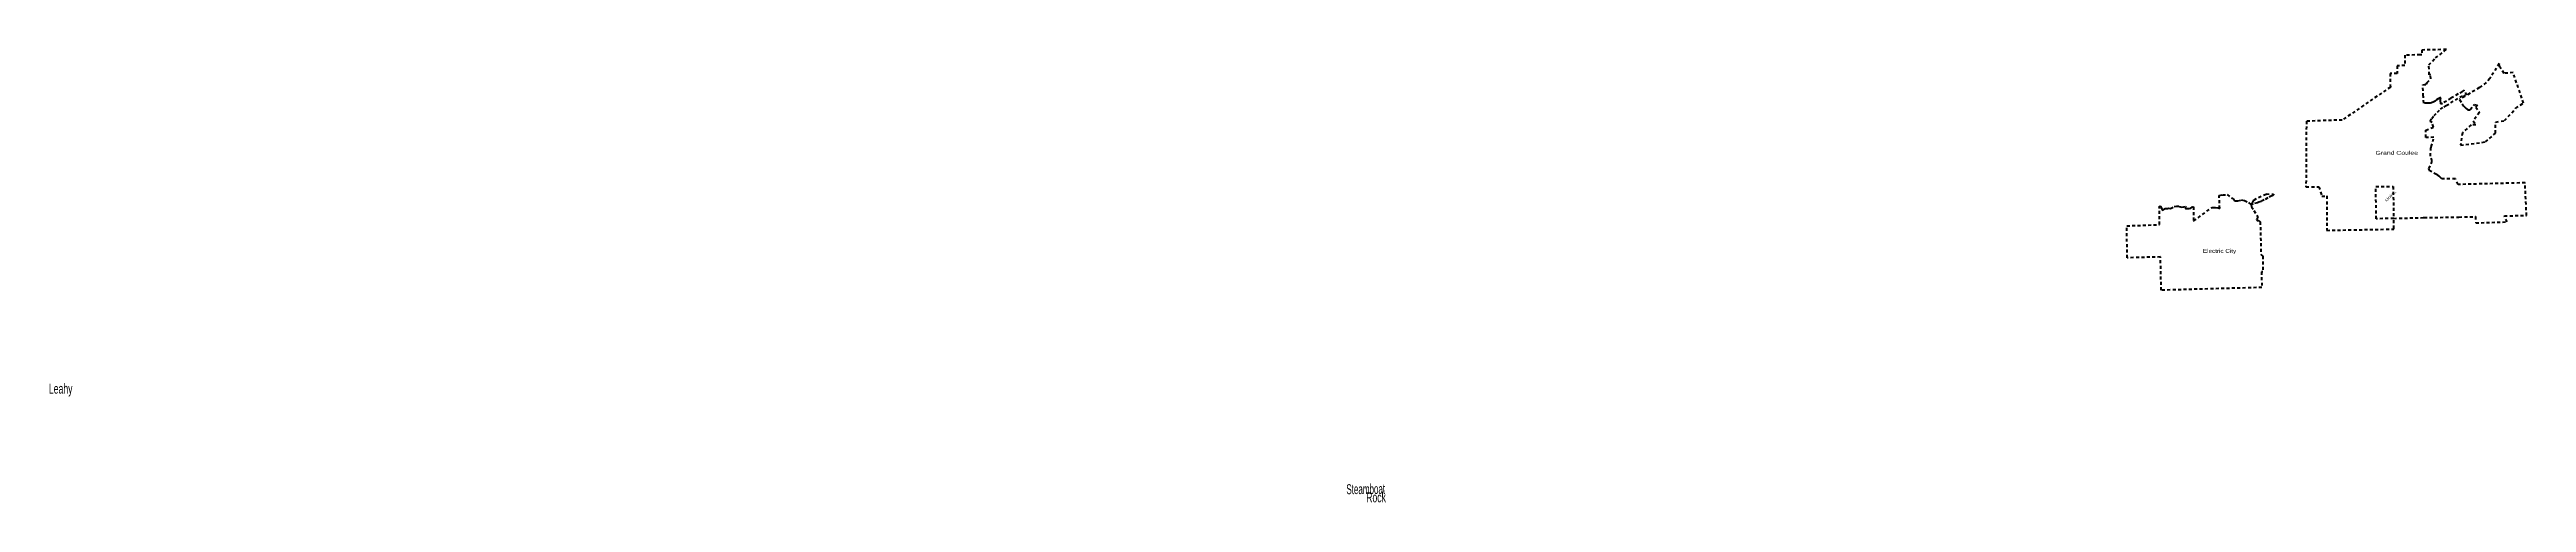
# Model space of a CAD drawing. Header units: feet. Extents: x -903180 to 1023491, y -707744 to 564635.
# Drawn here: x 398488 to 497848, y 152871 to 171061 of the extents above; entities that cross this region are included whole.
import ezdxf

# ---------------------------------------------------------------- set-up
doc = ezdxf.new("R2010")
doc.units = ezdxf.units.FT
doc.header["$LTSCALE"] = 80
doc.linetypes.add('SHORT_DASHED', pattern=[2.7, 1.5, -1.2])
doc.layers.add('13', color=7, linetype='SHORT_DASHED', lineweight=40)
doc.layers.add('16', color=7, linetype='Continuous')
doc.layers.add('36', color=7, linetype='Continuous')

msp = doc.modelspace()

# ---------------------------------------------------------------- texts
at = {"layer": '16'}
for s, width, p in [('Leahy', 0.65, (398464.16, 157238.01)), ('Steamboat', 0.6, (450511.77, 153203.09)), ('Rock', 0.65, (451305.75, 152873.07))]:
    msp.add_text(s, height=400, rotation=0.63, dxfattribs=dict(at, width=width)).set_placement(p)
at = {"layer": '36'}
for s, width, p in [('Grand Coulee', 1.3, (491791.73, 166832.21)), ('Electric City', 1.2, (484870.3, 162894.15))]:
    msp.add_text(s, height=157.5, dxfattribs=dict(at, width=width)).set_placement(p)
at = {"layer": '36', "width": 1.35}
msp.add_text('Uninc.', height=113, rotation=45, dxfattribs=at).set_placement((492234.98, 164939.9))

# ---------------------------------------------------------------- linework, layer by layer
at = {"layer": '13'}
for p, q in [((493705.19, 169191.44), (493694.37, 169644.86)), ((486917.41, 164589.84), (487043.37, 164378.29))]:
    msp.add_line(p, q, dxfattribs=at)
for points in [[(493694.37, 169644.86), (493813.29, 169648.7), (493810.73, 169697.31), (493871, 169699.61), (493869.18, 169733.07), (494008.89, 169883.63), (494000.64, 170051.01), (493948.21, 170049.73), (493932.47, 170440.85), (494196.48, 170720.17), (494634.27, 171060.72), (493652.82, 171039.82), (493652.82, 170850.5), (493584.41, 170847.31), (492968.97, 170828.55), (492971.84, 170415.14), (492659.11, 170406.84), (492664.64, 170096.77), (492375.43, 170092.61), (492389.98, 169548.93), (490454.09, 168228.44), (489019.2, 168181.38), (489003, 165542.9), (489520.78, 165548.04), (489635.43, 165176.56), (489836.26, 165178.47), (489838.25, 163799.13), (492503.23, 163848.6), (492528.25, 163849.06), (492527.92, 163868.97), (492521, 164280.59)], [(492521, 164280.59), (493699.59, 164309.06), (493726.51, 164309.71), (493739.59, 164309.93), (495140.59, 164333.16), (495804.91, 164349.02), (495813.02, 164099.83), (497071.91, 164135.7), (496960.26, 164379.09), (497847.71, 164399.56), (497792.73, 165706.86), (495103.52, 165641.63), (494994.74, 165871.09), (494459.03, 165869.32), (494405.32, 165917.93), (494344.26, 165970.06), (494294.39, 166010.36), (494244.2, 166045.84), (493966.25, 166185.61), (493936.24, 166272.03), (494068.93, 166586.89), (494001.35, 166783.86), (494008.06, 167078.58), (494026.17, 167152.26), (494135.54, 167534.2), (493805.62, 167523.97), (493805.62, 167820.74), (494112.24, 167946.06), (494064.84, 168132.47), (493982.18, 168172.02), (494051.45, 168284.66), (494143.46, 168405.57), (494273.17, 168543.13), (494402.32, 168657.94), (494533.14, 168752.23), (494626.9, 168806.93), (495340.18, 169239.54), (495375.58, 169177.7), (495158.18, 169048.24), (495271.19, 168878.41), (495293.36, 168840.14), (495321.07, 168801.87), (495347.13, 168766.37), (495374.29, 168738.64), (495398.68, 168714.24), (495433.6, 168685.95), (495476.56, 168657.38), (495499.84, 168643.51), (495528.66, 168633.53), (495551.39, 168631.31), (495574.67, 168637.41), (495591.02, 168648.76), (495750.87, 168850.2), (495882.91, 168826.34), (495815.81, 168747.68), (495963.28, 168532.97), (495705.32, 168199.39), (495816.74, 168033.35), (495632.11, 168033.35), (495276.54, 167719.09), (495200.68, 167216.28), (496202.82, 167351.22), (496607.85, 167701.03), (496613.86, 168145.44), (496965.74, 168205.72), (497420.11, 168700.65), (497728.65, 168907.93), (497314.88, 170131.64), (496958.49, 170101.92), (496780.2, 170354.48), (496747.28, 170499.97), (496379.73, 169890.53), (496231.61, 169734.06), (495960.06, 169528.16), (495461.35, 169229.13), (495351.18, 169421.61), (495271.18, 169373.14), (495107.71, 169274.04), (494819.84, 169099.48), (494484.8, 168897.15), (494425.65, 168858.76), (494413.95, 168902.93), (494401.29, 168995.64), (494402.3, 169062.74), (494412.46, 169133.22), (494309.39, 169084.8), (494238.44, 169041.36), (494187.42, 168990.5), (494133.13, 168962.56), (494031.85, 168917.09), (493979.09, 168909), (493875.31, 168899.17), (493725.03, 168904.91), (493721.75, 169191.39), (493705.19, 169191.44)], [(487216, 162129.46), (487230.94, 161503.32), (483194.27, 161395.49), (483169.41, 162731.36), (481836.29, 162696.7), (481810.99, 163978.79), (483131.85, 164028.66), (483120.06, 164752), (483128.23, 164763.05), (483150.71, 164771.7), (483168.11, 164769.17), (483197.75, 164719.51), (483215.86, 164647.46), (483230.84, 164616.59), (483272.33, 164614.5), (483353.48, 164678.69), (483448.61, 164673.76), (483494.8, 164684.85), (483563.59, 164682.36), (483720.41, 164751.25), (483811.84, 164771.4), (483902.88, 164768.39), (483920.35, 164757.71), (484029.18, 164731.95), (484097.54, 164745.55), (484168.05, 164754.16), (484180.85, 164729.28), (484166.92, 164683.69), (484170.38, 164667.66), (484241, 164672.25), (484318.59, 164681.02), (484380.91, 164693.48), (484448.46, 164737.24), (484491.89, 164740.73), (484497.94, 164176.92), (484499.33, 164177.61), (485236.25, 164722.73), (485369.64, 164719.47), (485483.56, 164700.24), (485545.61, 164677.59), (485521.64, 165196.01), (485660.4, 165225.56), (485840.69, 165232.55), (486039.7, 165088.01), (486103.47, 165035.06), (486147.03, 164983.65), (486274.17, 164978.61), (486404.29, 165018.02), (486542.03, 164991.04), (486697, 164918.07), (486791.57, 164841.65), (486840.13, 164859.38), (486858.49, 164909.81), (486912.41, 165015.99), (487099.56, 165115.26), (487412.65, 165259.89), (487696.18, 165249.66), (487700.18, 165218.67), (487632.54, 165183.23), (487476.2, 165098.8), (487332.32, 165019.92), (487202.26, 164960.41), (487112.33, 164928.57), (487056.99, 164902.28), (486886.82, 164855.22), (486803.79, 164828.93), (486824.55, 164747.27), (486917.41, 164589.84)], [(487043.37, 164378.29), (487067.71, 164300.33), (487033.36, 164262.34), (487017.29, 164220.72), (487040.08, 164200.09), (487107.07, 164189.51), (487167.99, 164141.55), (487199.72, 162811.74), (487267.82, 162761.06), (487276.26, 162130.86), (487216, 162129.46)]]:
    msp.add_lwpolyline(points, dxfattribs=at)
msp.add_lwpolyline([(492521, 164280.59), (491819.77, 164264.24), (491806.63, 165553.57), (492499.34, 165562.24)], close=True, dxfattribs=at)

msp.set_redraw_order([(e.dxf.handle, doc.entitydb.next_handle()) for e in msp.query("TEXT MTEXT ATTDEF DIMENSION ARC_DIMENSION")])  # texts and dimensions are drawn at this point

doc.saveas('drawing.dxf')
